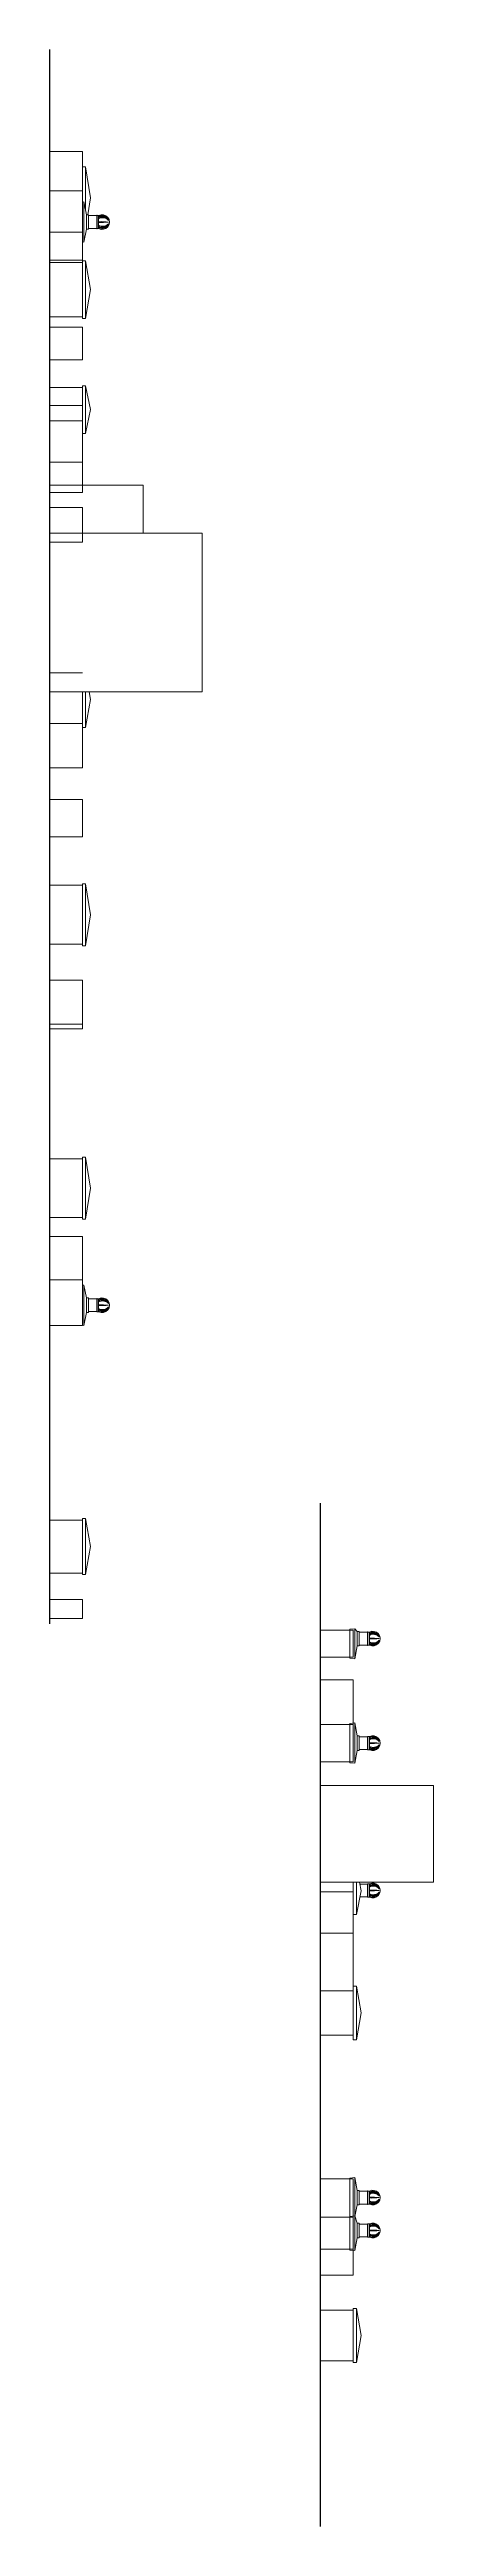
# Model space of a CAD drawing. Header units: millimetres. Extents: x -136099598 to 9192475, y 0 to 555997.
# Drawn here: x -367061 to -355365, y 463941 to 539336 of the extents above; entities that cross this region are included whole.
import ezdxf

# ---------------------------------------------------------------- set-up
doc = ezdxf.new("R2010")
doc.units = ezdxf.units.MM
doc.header["$MEASUREMENT"] = 0
for name, color, linetype, lineweight in [('АР_вентшахты', 7, 'Continuous', 18), ('АР_вентшахты задний план', 8, 'Continuous', 18), ('АР_Карниз пристройка 3 этажа', 133, 'Continuous', 30)]:
    doc.layers.add(name, color=color, linetype=linetype, lineweight=lineweight)

msp = doc.modelspace()

# ---------------------------------------------------------------- linework, layer by layer
at = {"layer": 'АР_вентшахты', "ltscale": 150}
for p, q in [((-366011.1, 533473.6), (-366011.1, 534699.3)), ((-365934.4, 534308.3), (-365934.4, 533864.7)), ((-365874.1, 534281.5), (-365874.1, 533891.5)), ((-366011.1, 500501.4), (-366011.1, 501727)), ((-365934.4, 501336), (-365934.4, 500892.4)), ((-365874.1, 501309.2), (-365874.1, 500919.2)), ((-357915.4, 490369.7), (-357915.4, 491250.9)), ((-357765.4, 490353.5), (-357765.4, 491267.1)), ((-357688.6, 491188.1), (-357688.6, 490744.6)), ((-357628.3, 491161.4), (-357628.3, 490771.4)), ((-357915.4, 487189.4), (-357915.4, 488382.7)), ((-357765.4, 487173.3), (-357765.4, 488398.9)), ((-357688.6, 488007.9), (-357688.6, 487564.3)), ((-357628.3, 487981.1), (-357628.3, 487591.1)), ((-357915.4, 473353.7), (-357915.4, 474547.1)), ((-357765.4, 473337.6), (-357765.4, 474563.2)), ((-357688.6, 474172.2), (-357688.6, 473728.6)), ((-357628.3, 474145.4), (-357628.3, 473755.4)), ((-357915.4, 472353.6), (-357915.4, 473378.2)), ((-357765.4, 472337.5), (-357765.4, 473394.3)), ((-357688.6, 473172.1), (-357688.6, 472728.5)), ((-357628.3, 473145.3), (-357628.3, 472755.3))]:
    msp.add_line(p, q, dxfattribs=at)
for points in [[(-366061.2, 533873.1), (-366061.2, 535764.1), (-365961.2, 535764.1)], [(-365961.2, 534445), (-365961.2, 535764.1), (-365811.2, 534819.9), (-365892.3, 534308.3)], [(-365874.1, 534281.5), (-365874.2, 534308.3), (-365934.4, 534308.3), (-366011.1, 534699.3), (-366061.2, 534693.9)], [(-365874.1, 533891.5), (-365874.2, 533864.7), (-365934.4, 533864.7), (-366011.1, 533473.6), (-366061.2, 533479)], [(-365961.2, 531148.3), (-365961.2, 532908.8), (-365811.2, 532029.8), (-365961.2, 531148.3), (-366061.2, 531148.3), (-366061.2, 532908.8), (-365961.2, 532908.8)], [(-365961.2, 527650.5), (-365961.2, 529102.5), (-365811.2, 528377.8), (-365961.2, 527650.5), (-366061.2, 527650.5), (-366061.2, 529102.5), (-365961.2, 529102.5)], [(-365851.6, 519785.2), (-365811.2, 519554.9), (-365961.2, 518697.1), (-366061.2, 518697.1), (-366061.2, 519785.2)], [(-365961.2, 518697.1), (-365961.2, 519785.2)], [(-365961.2, 512054.8), (-365961.2, 513945.8), (-365811.2, 513001.6), (-365961.2, 512054.8), (-366061.2, 512054.8), (-366061.2, 513945.8), (-365961.2, 513945.8)], [(-365961.2, 503731.8), (-365961.2, 505622.8), (-365811.2, 504677.3), (-365961.2, 503731.8), (-366061.2, 503731.8), (-366061.2, 505622.8), (-365961.2, 505622.8)], [(-365874.1, 501309.2), (-365874.2, 501336), (-365934.4, 501336), (-366011.1, 501727), (-366061.2, 501721.6)], [(-365874.1, 500919.2), (-365874.2, 500892.4), (-365934.4, 500892.4), (-366011.1, 500501.4), (-366061.2, 500506.8)], [(-365961.2, 492913.5), (-365961.2, 494626.5), (-365811.2, 493770), (-365961.2, 492913.5), (-366061.2, 492913.5), (-366061.2, 494626.5), (-365961.2, 494626.5)], [(-357628.3, 491161.4), (-357628.4, 491188.1), (-357688.6, 491188.1), (-357765.4, 491267.1), (-357915.4, 491250.9)], [(-357628.3, 490771.4), (-357628.4, 490744.6), (-357688.6, 490744.6), (-357765.4, 490353.5), (-357915.4, 490369.7)], [(-357628.3, 487981.1), (-357628.4, 488007.9), (-357688.6, 488007.9), (-357765.4, 488398.9), (-357915.4, 488382.7)], [(-357628.3, 487591.1), (-357628.4, 487564.3), (-357688.6, 487564.3), (-357765.4, 487173.3), (-357915.4, 487189.4)], [(-357618.7, 483551.6), (-357565.4, 483293.7), (-357715.4, 482567.7), (-357815.4, 482567.7), (-357815.4, 483551.6)], [(-357715.4, 482567.7), (-357715.4, 483551.6)], [(-357715.4, 478752.1), (-357715.4, 480392.1), (-357565.4, 479572.1), (-357715.4, 478752.1), (-357815.4, 478752.1), (-357815.4, 480392.1), (-357715.4, 480392.1)], [(-357628.3, 474145.4), (-357628.4, 474172.2), (-357688.6, 474172.2), (-357765.4, 474563.2), (-357915.4, 474547.1)], [(-357628.3, 473755.4), (-357628.4, 473728.6), (-357688.6, 473728.6), (-357758.3, 473373.7)], [(-357628.3, 473145.3), (-357628.4, 473172.1), (-357688.6, 473172.1), (-357765.4, 473394.3), (-357915.4, 473378.2)], [(-357628.3, 472755.3), (-357628.4, 472728.5), (-357688.6, 472728.5), (-357765.4, 472337.5), (-357915.4, 472353.6)], [(-357715.4, 468931.5), (-357715.4, 470571.5), (-357565.4, 469751.5), (-357715.4, 468931.5), (-357815.4, 468931.5), (-357815.4, 470571.5), (-357715.4, 470571.5)]]:
    msp.add_lwpolyline(points, dxfattribs=at)
for points in [[(-367061.2, 533781.7), (-366061.2, 533781.7), (-366061.2, 535034.4), (-367061.2, 535034.4)], [(-367061.2, 531198.3), (-366061.2, 531198.3), (-366061.2, 532858.8), (-367061.2, 532858.8)], [(-367061.2, 529887.9), (-366061.2, 529887.9), (-366061.2, 530884.3), (-367061.2, 530884.3)], [(-367061.2, 526778.7), (-366061.2, 526778.7), (-366061.2, 528031.5), (-367061.2, 528031.5)], [(-367061.2, 524615.2), (-364211.2, 524615.2), (-364211.2, 526075.2), (-367061.2, 526075.2)], [(-367061.2, 524342), (-366061.2, 524342), (-366061.2, 525396.4), (-367061.2, 525396.4)], [(-367061.2, 519785.2), (-362411.2, 519785.2), (-362411.2, 524615.2), (-367061.2, 524615.2)], [(-367061.2, 517470.4), (-366061.2, 517470.4), (-366061.2, 518823.2), (-367061.2, 518823.2)], [(-367061.2, 515370.7), (-366061.2, 515370.7), (-366061.2, 516510.7), (-367061.2, 516510.7)], [(-367061.2, 512104.8), (-366061.2, 512104.8), (-366061.2, 513895.8), (-367061.2, 513895.8)], [(-367061.2, 509668.9), (-366061.2, 509668.9), (-366061.2, 511008.9), (-367061.2, 511008.9)], [(-367061.2, 503781.8), (-366061.2, 503781.8), (-366061.2, 505572.8), (-367061.2, 505572.8)], [(-367061.2, 500501.5), (-366061.2, 500501.5), (-366061.2, 501891.5), (-367061.2, 501891.5)], [(-367061.2, 492963.5), (-366061.2, 492963.5), (-366061.2, 494576.5), (-367061.2, 494576.5)], [(-367061.2, 491581.5), (-366061.2, 491581.5), (-366061.2, 492153), (-367061.2, 492153)], [(-358815.4, 490399.2), (-357815.4, 490399.2), (-357815.4, 491221.5), (-358815.4, 491221.5)], [(-358815.4, 487216.1), (-357815.4, 487216.1), (-357815.4, 488356.1), (-358815.4, 488356.1)], [(-355365.4, 483551.6), (-355365.4, 486491.6), (-358815.4, 486491.6), (-358815.4, 483551.6)], [(-358815.4, 482001.5), (-357815.4, 482001.5), (-357815.4, 483254.2), (-358815.4, 483254.2)], [(-358815.4, 478896.1), (-357815.4, 478896.1), (-357815.4, 480248.1), (-358815.4, 480248.1)], [(-358815.4, 472380.3), (-357815.4, 472380.3), (-357815.4, 473351.5), (-358815.4, 473351.5)], [(-358815.4, 468981.5), (-357815.4, 468981.5), (-357815.4, 470521.5), (-358815.4, 470521.5)]]:
    msp.add_lwpolyline(points, close=True, dxfattribs=at)
at = {"layer": 'АР_вентшахты', "color": 18, "ltscale": 150, "true_color": 0x000000}
for points in [[(-365874.1, 534281.5), (-365874.1, 533891.5), (-365624.1, 533891.5), (-365624.1, 534281.5)], [(-365624.1, 534291.5), (-365624.1, 533881.5), (-365614.1, 533881.5), (-365614.1, 534291.5)], [(-365614.1, 534286.5), (-365614.1, 533886.5), (-365564.1, 533886.5), (-365564.1, 534286.5)], [(-365874.1, 501309.2), (-365874.1, 500919.2), (-365624.1, 500919.2), (-365624.1, 501309.2)], [(-365624.1, 501319.2), (-365624.1, 500909.2), (-365614.1, 500909.2), (-365614.1, 501319.2)], [(-365614.1, 501314.2), (-365614.1, 500914.2), (-365564.1, 500914.2), (-365564.1, 501314.2)], [(-357628.3, 491161.4), (-357628.3, 490771.4), (-357378.3, 490771.4), (-357378.3, 491161.4)], [(-357378.3, 491171.4), (-357378.3, 490761.4), (-357368.3, 490761.4), (-357368.3, 491171.4)], [(-357368.3, 491166.4), (-357368.3, 490766.4), (-357318.3, 490766.4), (-357318.3, 491166.4)], [(-357628.3, 487981.1), (-357628.3, 487591.1), (-357378.3, 487591.1), (-357378.3, 487981.1)], [(-357378.3, 487991.1), (-357378.3, 487581.1), (-357368.3, 487581.1), (-357368.3, 487991.1)], [(-357368.3, 487986.1), (-357368.3, 487586.1), (-357318.3, 487586.1), (-357318.3, 487986.1)], [(-357378.3, 483505.8), (-357378.3, 483095.8), (-357368.3, 483095.8), (-357368.3, 483505.8)], [(-357368.3, 483500.8), (-357368.3, 483100.8), (-357318.3, 483100.8), (-357318.3, 483500.8)], [(-357628.3, 474145.4), (-357628.3, 473755.4), (-357378.3, 473755.4), (-357378.3, 474145.4)], [(-357378.3, 474155.4), (-357378.3, 473745.4), (-357368.3, 473745.4), (-357368.3, 474155.4)], [(-357368.3, 474150.4), (-357368.3, 473750.4), (-357318.3, 473750.4), (-357318.3, 474150.4)], [(-357628.3, 473145.3), (-357628.3, 472755.3), (-357378.3, 472755.3), (-357378.3, 473145.3)], [(-357378.3, 473155.3), (-357378.3, 472745.3), (-357368.3, 472745.3), (-357368.3, 473155.3)], [(-357368.3, 473150.3), (-357368.3, 472750.3), (-357318.3, 472750.3), (-357318.3, 473150.3)]]:
    msp.add_lwpolyline(points, close=True, dxfattribs=at)
for points in [[(-365564.1, 534086.5), (-365564.1, 534096.5)], [(-365564.1, 501114.2), (-365564.1, 501124.2)], [(-357318.3, 490966.4), (-357318.3, 490976.4)], [(-357318.3, 487786.1), (-357318.3, 487796.1)], [(-357604.3, 483105.8), (-357378.3, 483105.8), (-357378.3, 483495.8), (-357607.2, 483495.8)], [(-357318.3, 483300.8), (-357318.3, 483310.8)], [(-357318.3, 473950.4), (-357318.3, 473960.4)], [(-357318.3, 472950.3), (-357318.3, 472960.3)]]:
    msp.add_lwpolyline(points, dxfattribs=at)
for centre, radius, start, end in [((-365461, 534086.5), 225, 242.733956, 117.266044), ((-365460.1, 534061.5), 225.4, 28.001312, 117.481232), ((-365456.4, 534009.8), 250.9, 38.871456, 115.420282), ((-365452.5, 534011.5), 229.1, 33.308103, 119.172506), ((-365443.8, 533969.7), 248, 42.520733, 119.031699), ((-365487.2, 531831.3), 2266.5, 84.274418, 91.946022), ((-365487.2, 536341.6), 2266.5, 268.053978, 275.725582), ((-365452.5, 534161.5), 229.1, 240.827494, 326.691897), ((-365443.8, 534203.3), 248, 240.968301, 317.479267), ((-365456.4, 534163.1), 250.9, 244.579718, 321.128544), ((-365460.1, 534111.5), 225.4, 242.518768, 331.998688), ((-365461, 501114.2), 225, 242.733956, 117.266044), ((-365460.1, 501089.2), 225.4, 28.001312, 117.481232), ((-365456.4, 501037.6), 250.9, 38.871456, 115.420282), ((-365452.5, 501039.2), 229.1, 33.308103, 119.172506), ((-365443.8, 500997.4), 248, 42.520733, 119.031699), ((-365487.2, 498859), 2266.5, 84.274418, 91.946022), ((-365487.2, 503369.4), 2266.5, 268.053978, 275.725582), ((-365452.5, 501189.2), 229.1, 240.827494, 326.691897), ((-365443.8, 501231), 248, 240.968301, 317.479267), ((-365456.4, 501190.8), 250.9, 244.579718, 321.128544), ((-365460.1, 501139.2), 225.4, 242.518768, 331.998688), ((-357215.3, 490966.4), 225, 242.733956, 117.266044), ((-357214.3, 490941.4), 225.4, 28.001312, 117.481232), ((-357210.6, 490889.7), 250.9, 38.871456, 115.420282), ((-357206.7, 490891.4), 229.1, 33.308103, 119.172506), ((-357198, 490849.6), 248, 42.520733, 119.031699), ((-357241.4, 488711.2), 2266.5, 84.274418, 91.946022), ((-357241.4, 493221.5), 2266.5, 268.053978, 275.725582), ((-357206.7, 491041.4), 229.1, 240.827494, 326.691897), ((-357198, 491083.1), 248, 240.968301, 317.479267), ((-357210.6, 491043), 250.9, 244.579718, 321.128544), ((-357214.3, 490991.4), 225.4, 242.518768, 331.998688), ((-357215.3, 487786.1), 225, 242.733956, 117.266044), ((-357214.3, 487761.1), 225.4, 28.001312, 117.481232), ((-357210.6, 487709.4), 250.9, 38.871456, 115.420282), ((-357206.7, 487711.1), 229.1, 33.308103, 119.172506), ((-357198, 487669.3), 248, 42.520733, 119.031699), ((-357241.4, 485530.9), 2266.5, 84.274418, 91.946022), ((-357241.4, 490041.2), 2266.5, 268.053978, 275.725582), ((-357206.7, 487861.1), 229.1, 240.827494, 326.691897), ((-357198, 487902.9), 248, 240.968301, 317.479267), ((-357210.6, 487862.7), 250.9, 244.579718, 321.128544), ((-357214.3, 487811.1), 225.4, 242.518768, 331.998688), ((-357215.3, 483300.8), 225, 242.733956, 117.266044), ((-357214.3, 483275.8), 225.4, 28.001312, 117.481232), ((-357210.6, 483224.2), 250.9, 38.871456, 115.420282), ((-357206.7, 483225.8), 229.1, 33.308103, 119.172506), ((-357198, 483184), 248, 42.520733, 119.031699), ((-357241.4, 481045.6), 2266.5, 84.274418, 91.946022), ((-357241.4, 485556), 2266.5, 268.053978, 275.725582), ((-357206.7, 483375.8), 229.1, 240.827494, 326.691897), ((-357198, 483417.6), 248, 240.968301, 317.479267), ((-357210.6, 483377.5), 250.9, 244.579718, 321.128544), ((-357214.3, 483325.8), 225.4, 242.518768, 331.998688), ((-357215.3, 473950.4), 225, 242.733956, 117.266044), ((-357214.3, 473925.4), 225.4, 28.001312, 117.481232), ((-357210.6, 473873.7), 250.9, 38.871456, 115.420282), ((-357206.7, 473875.4), 229.1, 33.308103, 119.172506), ((-357198, 473833.6), 248, 42.520733, 119.031699), ((-357241.4, 471695.2), 2266.5, 84.274418, 91.946022), ((-357241.4, 476205.5), 2266.5, 268.053978, 275.725582), ((-357206.7, 474025.4), 229.1, 240.827494, 326.691897), ((-357198, 474067.2), 248, 240.968301, 317.479267), ((-357210.6, 474027), 250.9, 244.579718, 321.128544), ((-357214.3, 473975.4), 225.4, 242.518768, 331.998688), ((-357215.3, 472950.3), 225, 242.733956, 117.266044), ((-357214.3, 472925.3), 225.4, 28.001312, 117.481232), ((-357210.6, 472873.7), 250.9, 38.871456, 115.420282), ((-357206.7, 472875.3), 229.1, 33.308103, 119.172506), ((-357198, 472833.5), 248, 42.520733, 119.031699), ((-357241.4, 470695.1), 2266.5, 84.274418, 91.946022), ((-357241.4, 475205.5), 2266.5, 268.053978, 275.725582), ((-357206.7, 473025.3), 229.1, 240.827494, 326.691897), ((-357198, 473067.1), 248, 240.968301, 317.479267), ((-357210.6, 473026.9), 250.9, 244.579718, 321.128544), ((-357214.3, 472975.3), 225.4, 242.518768, 331.998688)]:
    msp.add_arc(centre, radius, start, end, dxfattribs=at)
at = {"layer": 'АР_вентшахты задний план', "ltscale": 150}
for points in [[(-367061.2, 535034.4), (-366061.2, 535034.4), (-366061.2, 536236.3), (-367061.2, 536236.3)], [(-367061.2, 532926.5), (-366061.2, 532926.5), (-366061.2, 533781.7), (-367061.2, 533781.7)], [(-367061.2, 528506.4), (-366061.2, 528506.4), (-366061.2, 529052.5), (-367061.2, 529052.5)], [(-367061.2, 528031.5), (-366061.2, 528031.5), (-366061.2, 528506.4), (-367061.2, 528506.4)], [(-367061.2, 525852.7), (-366061.2, 525852.7), (-366061.2, 526778.7), (-367061.2, 526778.7)], [(-367061.2, 509531.3), (-366061.2, 509531.3), (-366061.2, 509668.9), (-367061.2, 509668.9)], [(-367061.2, 501891.5), (-366061.2, 501891.5), (-366061.2, 503202.8), (-367061.2, 503202.8)], [(-358815.4, 488356.1), (-357815.4, 488356.1), (-357815.4, 489716.5), (-358815.4, 489716.5)], [(-358815.4, 483254.2), (-357815.4, 483254.2), (-357815.4, 483551.6), (-358815.4, 483551.6)], [(-358815.4, 480248.1), (-357815.4, 480248.1), (-357815.4, 482001.5), (-358815.4, 482001.5)], [(-358815.4, 473351.5), (-357815.4, 473351.5), (-357815.4, 474520.3), (-358815.4, 474520.3)], [(-358815.4, 471591.5), (-357815.4, 471591.5), (-357815.4, 472380.3), (-358815.4, 472380.3)]]:
    msp.add_lwpolyline(points, close=True, dxfattribs=at)
msp.add_lwpolyline([(-366061.2, 520360.1), (-367061.2, 520360.1), (-367061.2, 518823.2), (-366061.2, 518823.2), (-366061.2, 519785.2)], dxfattribs=at)
at = {"layer": 'АР_Карниз пристройка 3 этажа', "ltscale": 150}
for p, q in [((-367061.2, 539336.5), (-367061.2, 491421.5)), ((-358815.4, 495086.5), (-358815.4, 463941.5))]:
    msp.add_line(p, q, dxfattribs=at)

doc.saveas('drawing.dxf')
